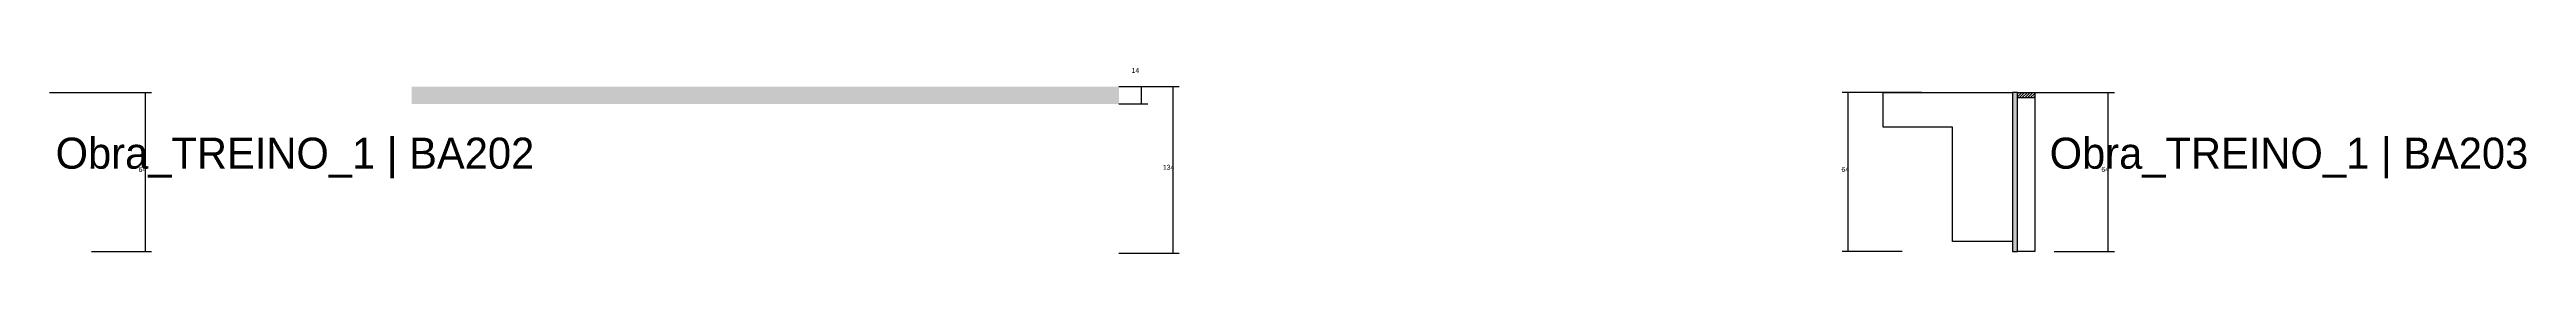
# Model space of a CAD drawing. Header units: metres. Extents: x -2848 to 22762, y -49062 to 1016.
# Drawn here: x 9595 to 11583, y -12278 to -12129 of the extents above; entities that cross this region are included whole.
import ezdxf

# ---------------------------------------------------------------- set-up
doc = ezdxf.new("R2010")
doc.units = ezdxf.units.M
for name, color, linetype in [('CONCRETO', 251, 'Continuous'), ('COTA', 4, 'Continuous'), ('Cota Seção (2x)', 4, 'Continuous'), ('Hachura', 253, 'Continuous'), ('LABEL_ID', 3, 'Continuous'), ('Madeira', 126, 'Continuous'), ('Painéis', 200, 'Continuous')]:
    doc.layers.add(name, color=color, linetype=linetype)

msp = doc.modelspace()

# ---------------------------------------------------------------- hatches: boundary and pattern name
at = {"layer": 'COTA'}
h = msp.add_hatch(dxfattribs=at)
h.set_pattern_fill('AR-CONC', scale=0.03)
h.paths.add_polyline_path([(10453.1, -12143.9), (10453.1, -12157.9), (10453.1, -12157.9), (9885.6, -12157.9), (9885.6, -12157.9), (9885.6, -12143.9), (9885.6, -12143.9), (10453.1, -12143.9)])
at = {"layer": 'Hachura'}
h = msp.add_hatch(color=8, dxfattribs=at)
h.dxf.hatch_style = 1
h.paths.add_polyline_path([(11174.1, -12148.6), (11170.1, -12148.6), (11170.1, -12148.6), (11170.1, -12276.6), (11170.1, -12276.6), (11174.1, -12276.6), (11174.1, -12276.6), (11174.1, -12148.6)])
h = msp.add_hatch(dxfattribs=at)
h.set_pattern_fill('ANSI31', scale=0.5)
h.paths.add_polyline_path([(11174.1, -12153), (11174.1, -12148.6), (11174.1, -12148.6), (11188.1, -12148.6), (11188.1, -12148.6), (11188.1, -12153), (11188.1, -12153), (11174.1, -12153)])

# ---------------------------------------------------------------- linework, layer by layer
at = {"layer": 'CONCRETO'}
msp.add_lwpolyline([(11066.5, -12176.6), (11066.5, -12148.6), (11170.1, -12148.6), (11170.1, -12176.6), (11170.1, -12176.6), (11170.1, -12268.6), (11122.1, -12268.6), (11122.1, -12176.6)], close=True, dxfattribs=at)
at = {"layer": 'COTA'}
for p, q in [((9595.1, -12148.6), (9677, -12148.6)), ((9672, -12276.6), (9672, -12148.6)), ((11097.2, -12148.6), (11033.4, -12148.6)), ((11038.4, -12276.6), (11038.4, -12148.6)), ((11188.1, -12148.6), (11252, -12148.6)), ((11247, -12276.6), (11247, -12148.6)), ((9628.7, -12276.6), (9677, -12276.6)), ((11081.6, -12276.6), (11033.4, -12276.6)), ((11203.7, -12276.6), (11252, -12276.6))]:
    msp.add_line(p, q, dxfattribs=at)
at = {"layer": 'Cota Seção (2x)'}
for p, q in [((10453.1, -12143.9), (10476.4, -12143.9)), ((10453.1, -12143.9), (10501.6, -12143.9)), ((10453.1, -12157.9), (10476.4, -12157.9)), ((10471.4, -12157.9), (10471.4, -12143.9)), ((10496.6, -12277.9), (10496.6, -12143.9)), ((10453.1, -12277.9), (10501.6, -12277.9))]:
    msp.add_line(p, q, dxfattribs=at)
at = {"layer": 'Madeira'}
for points in [[(11174.1, -12153), (11174.1, -12148.6), (11188.1, -12148.6), (11188.1, -12153)], [(11174.1, -12148.6), (11188.1, -12148.6), (11188.1, -12276.6), (11174.1, -12276.6)]]:
    msp.add_lwpolyline(points, close=True, dxfattribs=at)
at = {"layer": 'Painéis'}
msp.add_lwpolyline([(11174.1, -12148.6), (11170.1, -12148.6), (11170.1, -12276.6), (11174.1, -12276.6)], close=True, dxfattribs=at)

# ---------------------------------------------------------------- texts
at = {"layer": 'COTA'}
for p in [(9666.5, -12212.6), (11032.9, -12212.6), (11241.5, -12212.6)]:
    msp.add_text('64', height=4, dxfattribs=at).set_placement(p)
at = {"layer": 'Cota Seção (2x)'}
for s, p in [('14', (10463.3, -12132.9)), ('134', (10488.4, -12210.9))]:
    msp.add_text(s, height=4, dxfattribs=at).set_placement(p)
at = {"layer": 'LABEL_ID'}
for s, p in [('Obra_TREINO_1 | BA202', (9600, -12210)), ('Obra_TREINO_1 | BA203', (11200, -12210))]:
    msp.add_text(s, height=25, dxfattribs=at).set_placement(p)

doc.saveas('drawing.dxf')
